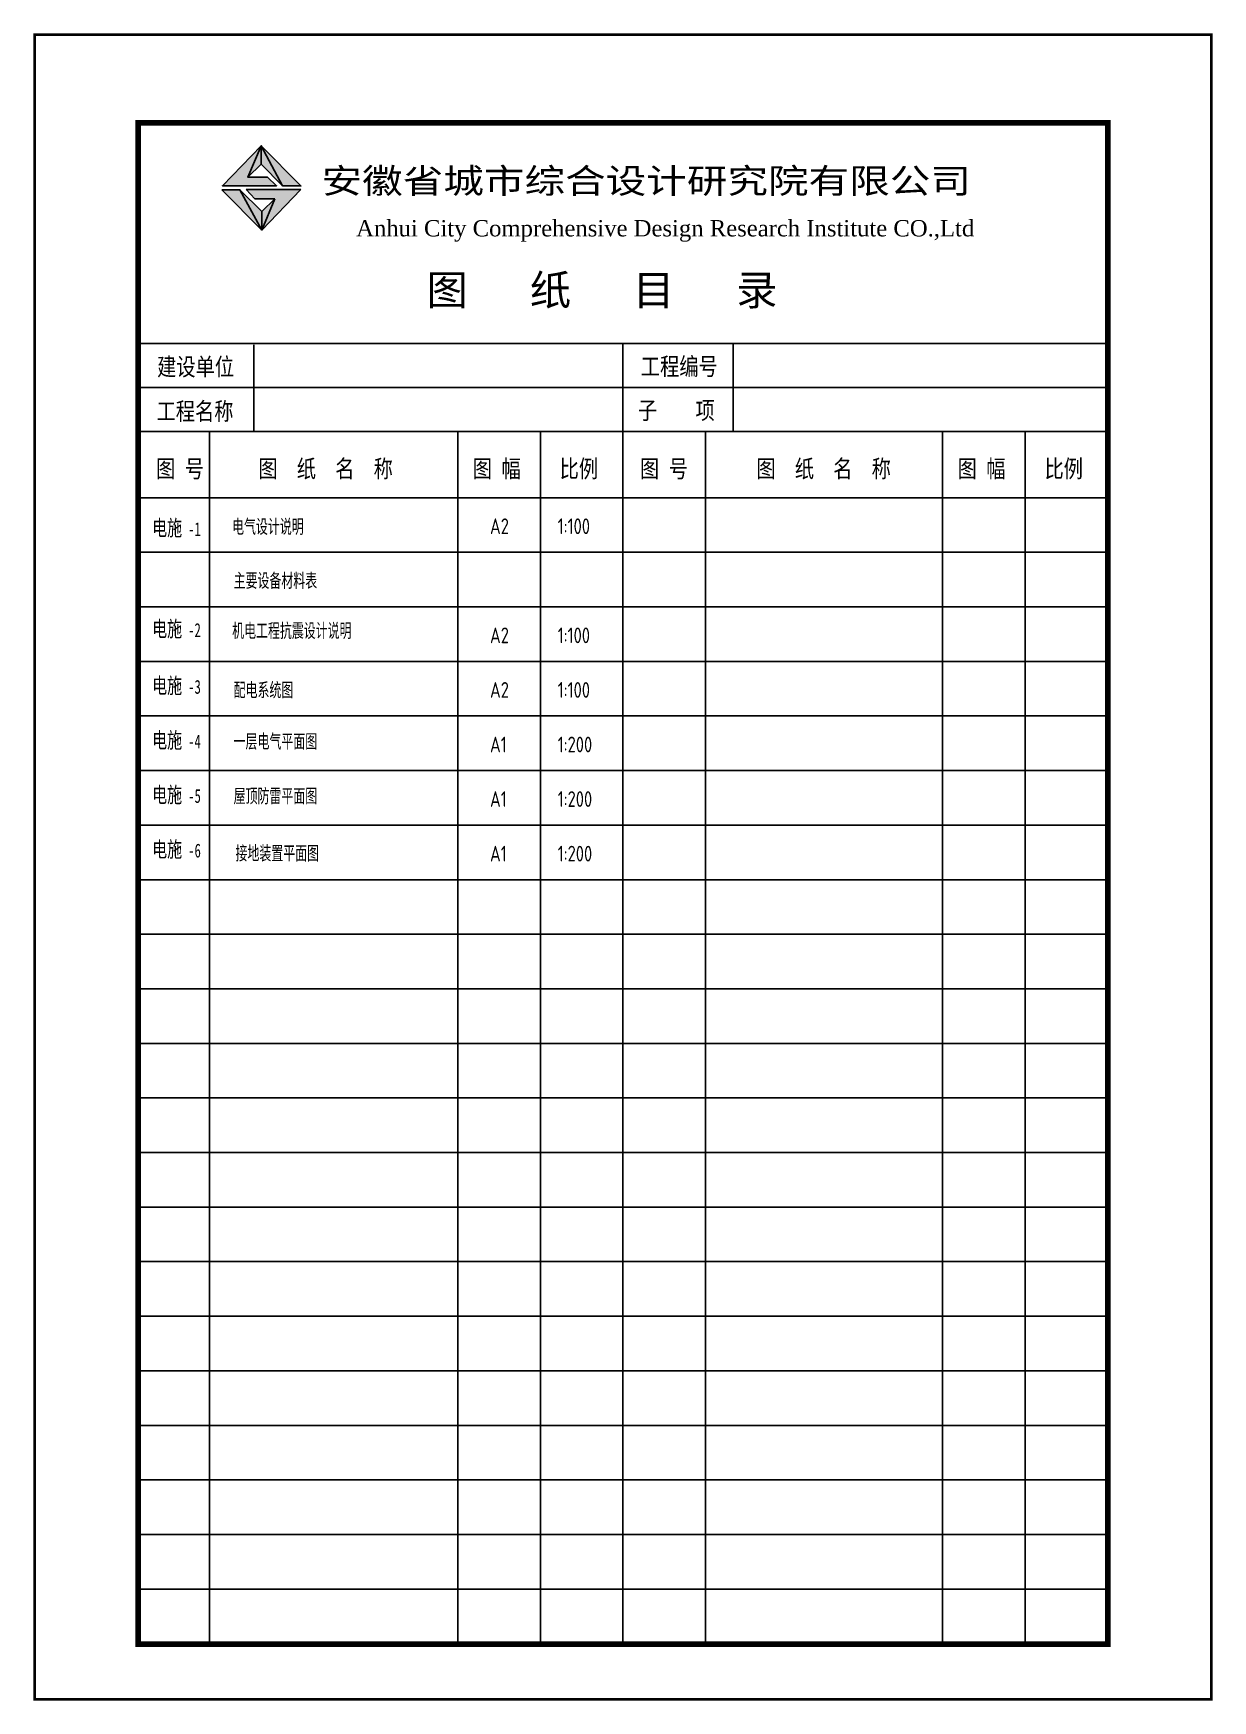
# Model space of a CAD drawing. Extents: x 69728788 to 150676229, y 20327566 to 43663798.
# Drawn here: x 75430225 to 75451274, y 20809966 to 20839715 of the extents above; entities that cross this region are included whole.
import ezdxf

# ---------------------------------------------------------------- set-up
doc = ezdxf.new("R2010")
doc.units = 0
doc.header["$LTSCALE"] = 1000
doc.header["$MEASUREMENT"] = 0
doc.layers.get('0').update_dxf_attribs({"linetype": 'CONTINUOUS'})
doc.layers.add('A_DE_DETAIL_3', color=144, linetype='CONTINUOUS')
doc.layers.add('PUB_TEXT', color=7, linetype='CONTINUOUS')
doc.styles.add('-宋体', font='SimSun.ttf')
doc.styles.add('_HZDX', font='atssdeng.shx', dxfattribs={"width": 0.8, "bigfont": 'atssdchn.shx'})
doc.styles.add('_SIMPLEX9', font='SimSun.ttf', dxfattribs={"width": 0.675})
doc.styles.add('GHF', font='times.ttf')
doc.styles.add('宋体', font='SimSun.ttf', dxfattribs={"width": 0.8})
pattern_1 = [(0, (74318362.8155, 21325505.901), (1.983867188, 3.967734375), [0, -3.967734375])]

msp = doc.modelspace()

# ---------------------------------------------------------------- texts
at = {"color": 11, "lineweight": -3, "style": '-宋体'}
msp.add_text('图   纸   目   录', height=540.894, dxfattribs=at).set_placement((75437243.7, 20834865.7))
at = {"layer": 'PUB_TEXT', "lineweight": -3}
for s, height, style, width, p in [('安徽省城市综合设计研究院有限公司', 442.55, '宋体', 1.2, (75435369.3, 20836862.6)), ('电施', 280.28, '宋体', 0.7, (75432345.4, 20830751.8)), ('-1', 246.65, '_SIMPLEX9', 0.675, (75432988.7, 20830746.3)), ('电气设计说明', 280.28, '_HZDX', 0.8, (75433772.5, 20830765.8)), ('A2', 280.28, '_HZDX', 0.8, (75438375.5, 20830780.7)), ('1:100', 280.28, '_HZDX', 0.8, (75439584.1, 20830780.7)), ('主要设备材料表', 280.28, '_HZDX', 0.8, (75433800, 20829802.8)), ('电施', 280.28, '宋体', 0.7, (75432345.4, 20828950.7)), ('-2', 246.65, '_SIMPLEX9', 0.675, (75432988.7, 20828945.1)), ('机电工程抗震设计说明', 280.28, '_HZDX', 0.8, (75433774.1, 20828908.4)), ('A2', 280.28, '_HZDX', 0.8, (75438375.5, 20828833.5)), ('1:100', 280.28, '_HZDX', 0.8, (75439584.1, 20828833.5)), ('电施', 280.28, '宋体', 0.7, (75432345.4, 20827937.5)), ('-3', 246.65, '_SIMPLEX9', 0.675, (75432988.7, 20827931.9)), ('配电系统图', 280.28, '_HZDX', 0.8, (75433800, 20827850.4)), ('A2', 280.28, '_HZDX', 0.8, (75438375.5, 20827859.9)), ('1:100', 280.28, '_HZDX', 0.8, (75439584.1, 20827859.9)), ('电施', 280.28, '宋体', 0.7, (75432345.4, 20826963.8)), ('-4', 246.65, '_SIMPLEX9', 0.675, (75432988.7, 20826958.3)), ('一层电气平面图', 280.28, '_HZDX', 0.8, (75433800, 20826933.3)), ('A1', 280.28, '_HZDX', 0.8, (75438375.5, 20826886.3)), ('1:200', 280.28, '_HZDX', 0.8, (75439584.1, 20826886.3)), ('电施', 280.28, '宋体', 0.7, (75432345.4, 20825990.2)), ('-5', 246.65, '_SIMPLEX9', 0.675, (75432988.7, 20825984.7)), ('屋顶防雷平面图', 280.28, '_HZDX', 0.8, (75433800, 20825959.6)), ('A1', 280.28, '_HZDX', 0.8, (75438375.5, 20825912.7)), ('1:200', 280.28, '_HZDX', 0.8, (75439584.1, 20825912.7)), ('电施', 280.28, '宋体', 0.7, (75432345.4, 20825016.6)), ('-6', 246.65, '_SIMPLEX9', 0.675, (75432988.7, 20825011.1)), ('接地装置平面图', 280.28, '_HZDX', 0.8, (75433833.1, 20824938.7, 0)), ('A1', 280.28, '_HZDX', 0.8, (75438375.5, 20824939.1)), ('1:200', 280.28, '_HZDX', 0.8, (75439584.1, 20824939.1))]:
    msp.add_text(s, height=height, dxfattribs=dict(at, style=style, width=width)).set_placement(p)
at = {"layer": 'PUB_TEXT', "lineweight": -3, "style": 'GHF'}
msp.add_text('Anhui City Comprehensive Design Research Institute CO.,Ltd', height=291.563, dxfattribs=at).set_placement((75435986.4, 20836092.3))
at = {"layer": 'PUB_TEXT', "color": 11, "lineweight": -3, "style": '-宋体', "width": 0.8}
for s, height, p in [('建设单位', 314.7, (75432434, 20833609.1)), ('工程编号', 314.7, (75441067.7, 20833614.9)), ('工程名称', 314.7, (75432423.7, 20832815.7)), ('子    项', 314.7, (75441014.8, 20832831)), ('图 号', 314.7, (75432414.5, 20831789.9)), ('   图  纸  名  称', 314.702, (75433727.2, 20831789.9)), ('图 幅', 314.7, (75438067, 20831789.9)), ('比例', 314.7, (75439618.5, 20831789.9)), ('图 号', 314.7, (75441052.2, 20831789.9)), ('   图  纸  名  称', 314.702, (75442616.1, 20831789.9)), ('图 幅', 314.7, (75446721.3, 20831789.9)), ('比例', 314.7, (75448272.8, 20831789.9))]:
    msp.add_text(s, height=height, dxfattribs=at).set_placement(p)

# ---------------------------------------------------------------- hatches: boundary and pattern name
at = {"lineweight": -3}
msp.add_hatch(color=1, dxfattribs=at).paths.add_polyline_path([(75434052.1, 20837152), (75434292.9, 20837710.6), (75433598.4, 20836996.9), (75434565.4, 20836996.9), (75434405, 20837152)])
at = {"layer": 'A_DE_DETAIL_3', "lineweight": -3}
for color, points in [(41, [(75434672.3, 20836993.9), (75434999.7, 20836993.9), (75434292.9, 20837710.6)]), (41, [(75433911.6, 20836925), (75433590.5, 20836925), (75434302.3, 20836202)]), (1, [(75434022.3, 20836927.2), (75434180.2, 20836761.5), (75434537.9, 20836761.5), (75434302.3, 20836202), (75435000.3, 20836927.2)])]:
    msp.add_hatch(color=color, dxfattribs=at).paths.add_polyline_path(points)
at = {"layer": 'PUB_TEXT', "lineweight": -3}
h = msp.add_hatch(dxfattribs=at)
h.set_pattern_fill('松散材料', color=256, scale=2.116125, style=0)
h.set_pattern_definition(pattern_1)
h.paths.add_polyline_path([(75434292.9, 20837382.1), (75434292.9, 20837710.6), (75434052.1, 20837152)])
h = msp.add_hatch(dxfattribs=at)
h.set_pattern_fill('松散材料', color=256, scale=2.116125, style=0)
h.set_pattern_definition(pattern_1)
h.paths.add_polyline_path([(75434672.3, 20836993.9), (75434292.9, 20837710.6), (75434292.9, 20837382.1)])
h = msp.add_hatch(dxfattribs=at)
h.set_pattern_fill('松散材料', color=256, scale=2.116125, style=0)
h.set_pattern_definition(pattern_1)
h.paths.add_polyline_path([(75433911.6, 20836925), (75434302.3, 20836202), (75434302.3, 20836535.3)])
h.paths.add_polyline_path([(75434302.3, 20836202), (75434537.9, 20836761.5), (75434302.3, 20836535.3)])

# ---------------------------------------------------------------- linework, layer by layer
at = {"lineweight": -3}
for p, q in [((75434052.1, 20837152), (75434292.9, 20837710.6)), ((75434292.9, 20837710.6), (75434672.3, 20836993.9)), ((75434302.3, 20836202), (75433590.5, 20836925)), ((75433590.5, 20836925), (75433911.6, 20836925)), ((75433911.6, 20836925), (75434302.3, 20836202)), ((75434022.3, 20836927.2), (75435000.3, 20836927.2)), ((75434180.2, 20836761.5), (75434022.3, 20836927.2)), ((75435000.3, 20836927.2), (75434302.3, 20836202)), ((75434537.9, 20836761.5), (75434180.2, 20836761.5)), ((75434537.9, 20836761.5), (75434302.3, 20836202))]:
    msp.add_line(p, q, dxfattribs=at)
at = {"layer": 'PUB_TEXT', "lineweight": -3}
for p, q in [((75434302.3, 20836535.3), (75433911.6, 20836925)), ((75434302.3, 20836535.3), (75434537.9, 20836761.5)), ((75434302.3, 20836202), (75434302.3, 20836535.3))]:
    msp.add_line(p, q, dxfattribs=at)
at = {"layer": 'PUB_TEXT', "color": 11, "lineweight": -3}
for p, q in [((75432095.3, 20834183.4), (75449403.9, 20834183.4)), ((75434160.6, 20834158.6), (75434160.6, 20832609.9)), ((75440749.6, 20834183.4), (75440749.6, 20832609.9)), ((75442716.5, 20834183.4), (75442716.5, 20832609.9)), ((75432095.3, 20833396.6), (75449403.9, 20833396.6)), ((75449403.9, 20832609.9), (75432095.3, 20832609.9)), ((75433372.1, 20810984), (75433372.1, 20832609.9)), ((75437799.3, 20810984), (75437799.3, 20832609.9)), ((75439274.5, 20810984), (75439274.5, 20832609.9)), ((75440749.6, 20810984), (75440749.6, 20832609.9)), ((75442224.8, 20810984), (75442224.8, 20832609.9)), ((75446453.6, 20810984), (75446453.6, 20832609.9)), ((75447928.8, 20810984), (75447928.8, 20832609.9)), ((75449403.9, 20831429.8), (75432095.3, 20831429.8)), ((75449403.9, 20831429.8), (75432095.3, 20831429.8)), ((75449403.9, 20830456.1), (75432095.3, 20830456.1)), ((75449403.9, 20829482.5), (75432095.3, 20829482.5)), ((75449403.9, 20828508.9), (75432095.3, 20828508.9)), ((75449403.9, 20827535.3), (75432095.3, 20827535.3)), ((75449403.9, 20826561.7), (75432095.3, 20826561.7)), ((75449403.9, 20825588.1), (75432095.3, 20825588.1)), ((75449403.9, 20824614.5), (75432095.3, 20824614.5)), ((75449403.9, 20823640.9), (75432095.3, 20823640.9)), ((75449403.9, 20822667.3), (75432095.3, 20822667.3)), ((75449403.9, 20821693.7), (75432095.3, 20821693.7)), ((75449403.9, 20820720.1), (75432095.3, 20820720.1)), ((75449403.9, 20819746.4), (75432095.3, 20819746.4)), ((75449403.9, 20818772.8), (75432095.3, 20818772.8)), ((75449403.9, 20817799.2), (75432095.3, 20817799.2)), ((75449403.9, 20816825.6), (75432095.3, 20816825.6)), ((75449403.9, 20815852), (75432095.3, 20815852)), ((75449403.9, 20814878.4), (75432095.3, 20814878.4)), ((75449403.9, 20813904.8), (75432095.3, 20813904.8)), ((75449403.9, 20812931.2), (75432095.3, 20812931.2)), ((75449403.9, 20811957.6), (75432095.3, 20811957.6))]:
    msp.add_line(p, q, dxfattribs=at)
at = {"layer": 'PUB_TEXT', "color": 2, "lineweight": -3, "const_width": 49.2}
msp.add_lwpolyline([(75430249.6, 20839690.7), (75451249.6, 20839690.7), (75451249.6, 20809990.7), (75430249.6, 20809990.7)], close=True, dxfattribs=at)
at = {"layer": 'PUB_TEXT', "color": 11, "lineweight": -3, "const_width": 98.3}
msp.add_lwpolyline([(75432095.3, 20810974.1), (75432095.3, 20838117.2), (75449403.9, 20838117.2), (75449403.9, 20810974.1)], close=True, dxfattribs=at)
at = {"layer": 'PUB_TEXT', "lineweight": -3}
for points in [[(75434405, 20837152), (75434052.1, 20837152), (75434292.9, 20837382.1), (75434672.3, 20836993.9), (75434999.7, 20836993.9), (75434292.9, 20837710.6), (75433598.4, 20836996.9), (75434565.4, 20836996.9), (75434405, 20837152)], [(75434292.9, 20837710.6), (75434292.9, 20837382.1)]]:
    msp.add_lwpolyline(points, dxfattribs=at)

msp.set_redraw_order([(e.dxf.handle, doc.entitydb.next_handle()) for e in msp.query("TEXT MTEXT ATTDEF DIMENSION ARC_DIMENSION")])  # texts and dimensions are drawn at this point

doc.saveas('drawing.dxf')
